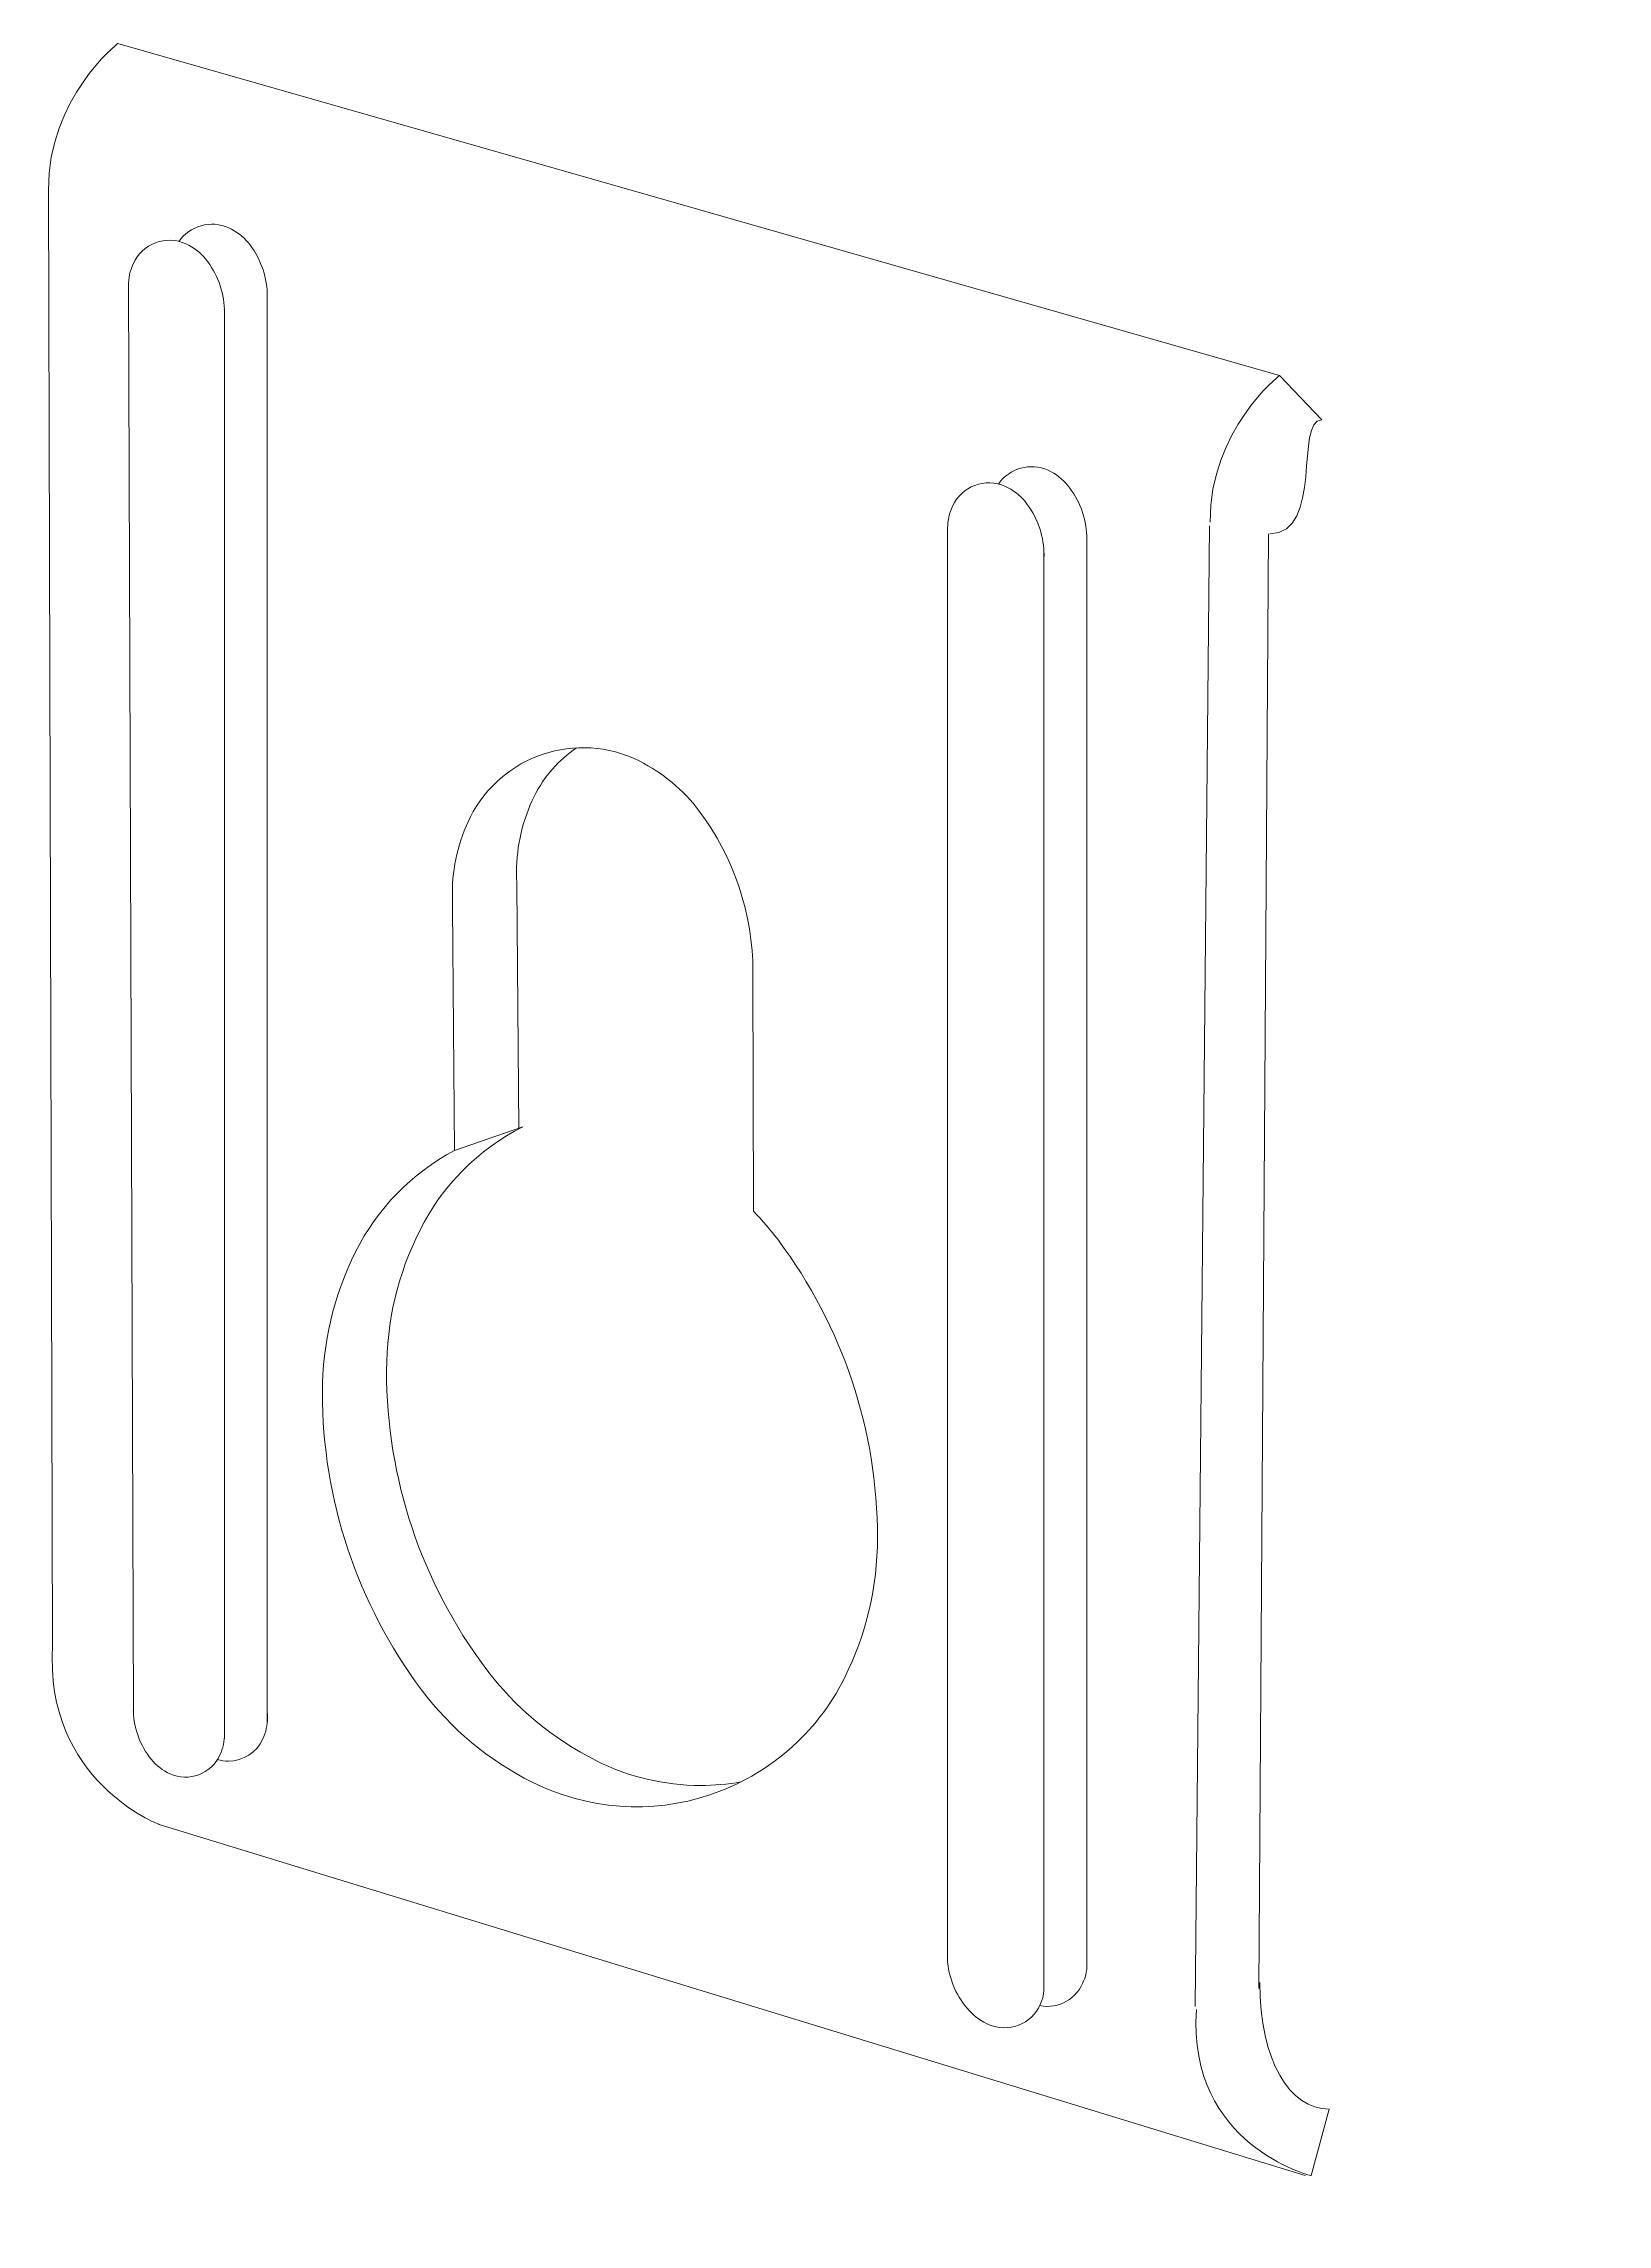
# Model space of a CAD drawing. Header units: metres. Extents: x -30.9 to 24.7, y -10.3 to 6.8.
# Drawn here: x -9.927 to -9.481, y 2.945 to 3.568 of the extents above; entities that cross this region are included whole.
import ezdxf

# ---------------------------------------------------------------- set-up
doc = ezdxf.new("R2010")
doc.units = ezdxf.units.M
doc.header["$MEASUREMENT"] = 0
doc.layers.add('PDF_Working_Num_Penna__7_Num_Penna__7', color=7, linetype='Continuous', lineweight=18)
doc.styles.add('GENERATED_STYLE_1', font='')
doc.styles.get('GENERATED_STYLE_1').set_extended_font_data('Arial')

msp = doc.modelspace()

# ---------------------------------------------------------------- linework, layer by layer
at = {"layer": 'PDF_Working_Num_Penna__7_Num_Penna__7', "color": 7, "linetype": 'Continuous', "lineweight": 18, "flags": 128}
for points in [[(-9.90572, 3.5676), (-9.57426, 3.47288)], [(-9.92429, 3.11073), (-9.92552, 3.52581)], [(-9.87527, 3.08403), (-9.87527, 3.49151)], [(-9.86306, 3.49609), (-9.86306, 3.0886)], [(-9.56217, 3.46023), (-9.57426, 3.47288)], [(-9.59425, 3.42999), (-9.59829, 3.00758)], [(-9.58015, 3.01274), (-9.57735, 3.42778)], [(-9.89392, 3.05953), (-9.56695, 2.95935)], [(-9.56007, 2.97829), (-9.56524, 2.95935)]]:
    msp.add_lwpolyline(points, dxfattribs=at)
for points in [[(-9.86306, 3.4955), (-9.86306, 3.4958, 0.015457), (-9.86307, 3.49638, 0.162741), (-9.86845, 3.51073, 0.115623), (-9.87404, 3.51506, 0.362195), (-9.88832, 3.51106)], [(-9.87528, 3.49179, 0.162092), (-9.88066, 3.50616, 0.116747), (-9.88625, 3.51048, 0.414423), (-9.90131, 3.50481, 0.107893), (-9.90268, 3.49847), (-9.90268, 3.49791)], [(-9.90268, 3.49892), (-9.90126, 3.09173, 0.16286), (-9.89615, 3.07811, 0.117079), (-9.89085, 3.07399, 0.412195), (-9.87656, 3.07935, 0.107452), (-9.87525, 3.08539, 0.016296), (-9.87527, 3.08593)], [(-9.62925, 3.42553, 0.01747), (-9.62921, 3.42655, 0.015457), (-9.62922, 3.42712, 0.162034), (-9.63463, 3.44153, 0.116444), (-9.64022, 3.44586, 0.361835), (-9.65445, 3.44191)], [(-9.64143, 3.42254, 0.162783), (-9.64684, 3.43693, 0.117944), (-9.65243, 3.44127, 0.413317), (-9.66755, 3.43561, 0.106492), (-9.66893, 3.42942), (-9.66893, 3.02041)], [(-9.66893, 3.02221, 0.019178), (-9.66896, 3.02131, 0.034046), (-9.66881, 3.01918, 0.162771), (-9.66208, 3.00574, 0.116052), (-9.65621, 3.00211, 0.415185), (-9.64211, 3.00916, 0.052882), (-9.64146, 3.01202), (-9.64146, 3.42303)], [(-9.62925, 3.4276), (-9.62925, 3.01813, -0.05234), (-9.6299, 3.01525)], [(-9.80961, 3.25184, 0.156206), (-9.83788, 3.22289, 0.11641), (-9.84733, 3.18283, 0.162315), (-9.81904, 3.09795, 0.116501), (-9.78744, 3.07158, 0.414355), (-9.69839, 3.10126, 0.116315), (-9.68894, 3.14131, 0.162236), (-9.71723, 3.22619, 0.030144), (-9.72428, 3.23449), (-9.72449, 3.3027, 0.162196), (-9.73982, 3.34865, 0.116013), (-9.75692, 3.36293, 0.414098), (-9.80514, 3.34685, 0.116175), (-9.81025, 3.32516, 0.012052), (-9.81017, 3.32144), (-9.80961, 3.25184), (-9.79013, 3.25855, 0.161002), (-9.81956, 3.22899, 0.116485), (-9.82902, 3.18894, 0.162289), (-9.80072, 3.10405, 0.116607), (-9.76913, 3.07769, 0.116473), (-9.73944, 3.07066, 0.042898), (-9.72784, 3.07169)], [(-9.79129, 3.25795), (-9.79185, 3.32754, -0.012005), (-9.79193, 3.33127, -0.116175), (-9.78682, 3.35296, -0.129629), (-9.77478, 3.36667)], [(-9.87725, 3.07808, 0.076195), (-9.87412, 3.0776, 0.293425), (-9.8643, 3.08393, 0.107657), (-9.863, 3.08997, 0.016293), (-9.86301, 3.09051, 0.009836), (-9.86306, 3.09144)]]:
    msp.add_lwpolyline(points, format="xyb", dxfattribs=at)
at = {"layer": 'PDF_Working_Num_Penna__7_Num_Penna__7', "color": 7, "linetype": 'Continuous', "lineweight": 18}
for centre, radius, start, end in [((-9.65568, 3.42197), 0.01426, 355.93529, 359.99808), ((-9.64045, 3.01856), 0.01092, 258.45011, 341.48713)]:
    msp.add_arc(centre, radius, start, end, dxfattribs=at)
for points in [[(-9.92552, 3.52581), (-9.92552, 3.55221), (-9.90572, 3.5676), (-9.90572, 3.5676)], [(-9.87527, 3.49122), (-9.87507, 3.49122), (-9.87546, 3.49179), (-9.87528, 3.49179)], [(-9.57426, 3.47288), (-9.57426, 3.47288), (-9.59406, 3.45748), (-9.59406, 3.43109)], [(-9.57701, 3.42778), (-9.56162, 3.42778), (-9.57003, 3.46023), (-9.56217, 3.46023)], [(-9.66894, 3.42924), (-9.66887, 3.42924), (-9.66899, 3.42905), (-9.66893, 3.42905)], [(-9.64142, 3.42197), (-9.64124, 3.42197), (-9.64162, 3.42254), (-9.64143, 3.42254)], [(-9.92429, 3.11073), (-9.92687, 3.07198), (-9.89392, 3.05953), (-9.89392, 3.05953)], [(-9.90127, 3.09226), (-9.9011, 3.09226), (-9.90143, 3.09172), (-9.90126, 3.09172)], [(-9.57987, 3.01446), (-9.57987, 2.99207), (-9.57126, 2.97829), (-9.56007, 2.97829)], [(-9.56524, 2.95935), (-9.56524, 2.95935), (-9.60053, 2.96796), (-9.59795, 3.0067)]]:
    msp.add_open_spline(points, degree=3, dxfattribs=at)

# ---------------------------------------------------------------- texts
at = {"layer": 'PDF_Working_Num_Penna__7_Num_Penna__7', "color": 7, "linetype": 'Continuous', "lineweight": 18, "insert": (-9.48068, 2.94543), "char_height": 0.00000321, "attachment_point": 7, "rotation": 90, "style": 'GENERATED_STYLE_1'}
msp.add_mtext('\\A1;{\\pql;\\fArial|b0|i0|c0|p34;103693}', dxfattribs=at)

doc.saveas('drawing.dxf')
